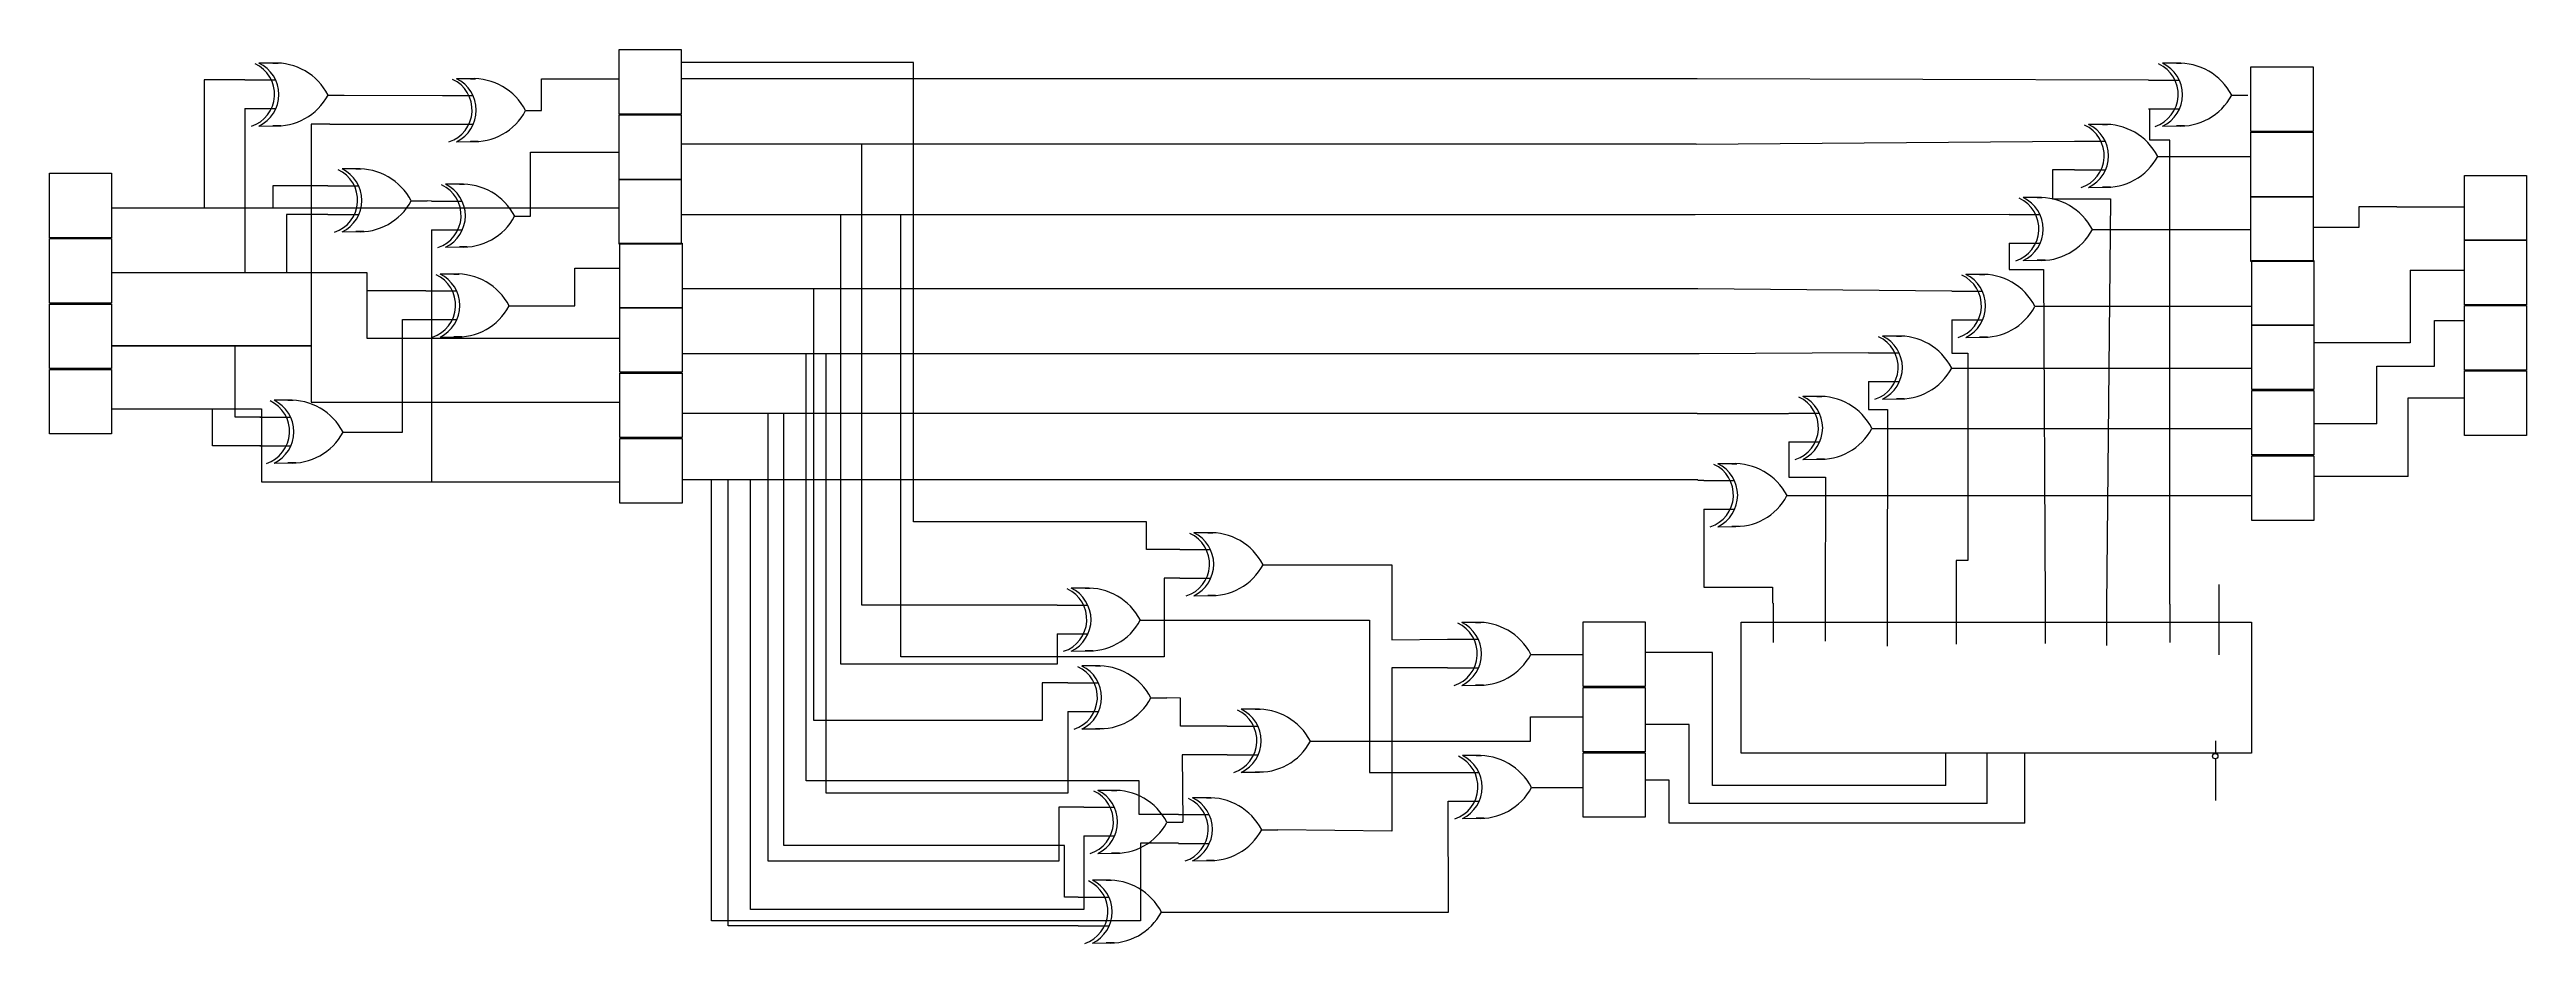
# Model space of a CAD drawing. Header units: millimetres. Extents: x 758 to 10507, y -281 to 3240.
import ezdxf

# ---------------------------------------------------------------- set-up
doc = ezdxf.new("R2010")
doc.units = ezdxf.units.MM
doc.styles.get("Standard").update_dxf_attribs({"font": 'arial.ttf'})

# ---------------------------------------------------------------- blocks, each defined once
blk = doc.blocks.new('XOR')
for p, q in [((-280.6, 125.7), (-334.9, 125.7)), ((-390.5, 59.4), (-269.7, 59.4)), ((-62.9, 0), (0, 0)), ((-390.5, -53.5), (-269.7, -53.5)), ((-334.9, -122.2), (-280.6, -121))]:
    blk.add_line(p, q)
for points in [[(-280.6, 125.7), (-260, 125.7)], [(-249.4, -121), (-280.6, -121)]]:
    blk.add_lwpolyline(points)
for centre, radius, start, end in [((-405.8, 2.8), 132.2, 288.05361, 65.28576), ((-394.6, 1.7), 137.6, 295.72263, 64.27737), ((-270.3, -107.8), 233.8, 27.47301, 92.52562), ((-265, 107.3), 228.8, 266.08531, 332.02711)]:
    blk.add_arc(centre, radius, start, end)

msp = doc.modelspace()

# ---------------------------------------------------------------- linework, layer by layer
for p, q in [((1527.1, 3120.6), (1367.6, 3120.6)), ((1367.6, 3120.6), (1367.6, 2617.2)), ((2695.1, 2999.7), (2695.1, 3125.4)), ((2695.1, 3125.4), (3000, 3125.4)), ((4159.2, 3188.6), (3244.5, 3188.6)), ((7243.2, 3124.8), (3244.5, 3124.8)), ((4159.2, 1381.6), (4159.2, 3188.6)), ((9019.1, 3120.1), (7243.2, 3124.8)), ((1917.6, 3061.2), (2304.6, 3059.1)), ((9409.6, 3060.7), (9409.6, 3060.7)), ((9409.6, 3060.7), (9409.6, 3060.7)), ((9409.6, 3060.7), (9409.6, 3060.7)), ((1527.1, 3007.7), (1527.1, 2363.3)), ((1861, 2946.2), (1787.9, 2946.2)), ((1787.9, 2946.2), (1787.9, 2073.9)), ((1861, 2946.2), (2304.6, 2946.2)), ((9024.4, 2883), (9024.4, 3007.3)), ((2651.9, 2584.5), (2651.9, 2835.9)), ((2651.9, 2835.9), (3000, 2835.9)), ((7238.9, 2868.4), (3244.5, 2868.4)), ((3955.4, 1054.4), (3955.4, 2868.4)), ((7238.9, 2868.4), (8727.9, 2879.2)), ((9103.2, 2883), (9024.4, 2883)), ((9103.2, 1057.5), (9103.2, 2883)), ((8727.9, 2766.4), (8641.1, 2766.4)), ((8641.1, 2766.4), (8641.1, 2652.3)), ((9118.4, 2819.8), (9422.5, 2819.8)), ((1854.1, 2704), (1637, 2704)), ((1637, 2704), (1637, 2617.2)), ((2261.4, 2643.9), (2244.6, 2644.6)), ((2261.4, 2643.9), (2261.4, 2643.9)), ((8641.1, 2652.3), (8869, 2652.3)), ((8869, 2652.3), (8853.6, 1051.9)), ((1002.8, 2617.2), (3000, 2617.2)), ((1854.1, 2591.1), (1690.4, 2591.1)), ((1690.4, 2591.1), (1690.4, 2363.3)), ((7234.5, 2590.2), (3244.5, 2590.2)), ((3872.1, 821.2), (3872.1, 2590.2)), ((4108.8, 849.8), (4108.8, 2590.2)), ((8470.7, 2591.2), (7234.5, 2590.2)), ((9846.4, 2539.7), (9666.9, 2539.7)), ((9996.6, 2620.8), (9846.4, 2620.8)), ((9846.4, 2620.8), (9846.4, 2539.7)), ((9996.6, 2620.8), (10262.2, 2620.8)), ((2261.4, 2531.1), (2261.4, 1539.2)), ((8470.7, 2478.4), (8470.7, 2374)), ((8861.3, 2531.8), (9422.5, 2531.8)), ((1002.8, 2363.3), (2007.5, 2363.3)), ((2007.5, 2363.3), (2007.5, 2104.7)), ((2825.2, 2231.1), (2825.2, 2380.4)), ((2825.2, 2380.4), (3003.4, 2380.4)), ((8470.7, 2374), (8605.8, 2374)), ((8605.8, 2374), (8612.5, 1054.7)), ((10049.3, 2371.4), (10262.2, 2371.4)), ((10049.3, 2371.4), (10049.3, 2085.6)), ((2239.6, 2290.5), (2007.5, 2290.5)), ((7245.1, 2299.2), (3247.8, 2299.2)), ((3766.9, 599.5), (3766.9, 2299.2)), ((8244.7, 2289.1), (7245.1, 2299.2)), ((2146.9, 1734.5), (2146.9, 2177.7)), ((2146.9, 2177.7), (2239.6, 2177.7)), ((2630.1, 2231.1), (2825.2, 2231.1)), ((8244.7, 2176.3), (8244.7, 2045)), ((8635.2, 2229.7), (9425.8, 2229.7)), ((10144.6, 1993.8), (10144.6, 2174.2)), ((10144.6, 2174.2), (10262.2, 2174.2)), ((1787.9, 2073.9), (1002.8, 2073.9)), ((1002.8, 2073.9), (1787.9, 2073.9)), ((1488.8, 1793.9), (1488.8, 2073.9)), ((1787.9, 2073.9), (1787.9, 1852.2)), ((2007.5, 2104.7), (3003.4, 2104.7)), ((10049.3, 2085.6), (9670.3, 2085.6)), ((7250.6, 2042.9), (3247.8, 2042.9)), ((3736.3, 362), (3736.3, 2042.9)), ((3815.2, 313.4), (3815.2, 2042.9)), ((7916.9, 2046.3), (7250.6, 2042.9)), ((8244.7, 2045), (8307.5, 2045)), ((8307.5, 2045), (8307.5, 1229.8)), ((8307.5, 1986.9), (9425.8, 1986.9)), ((9917.4, 1766.7), (9917.4, 1993.8)), ((9917.4, 1993.8), (10144.6, 1993.8)), ((7916.9, 1933.4), (7916.9, 1824)), ((10041.2, 1560), (10041.2, 1870.1)), ((10041.2, 1870.1), (10262.2, 1870.1)), ((1002.8, 1826.1), (1592.2, 1826.1)), ((1400.4, 1681.1), (1400.4, 1826.1)), ((1592.2, 1793.9), (1488.8, 1793.9)), ((1592.2, 1826.1), (1592.2, 1539.2)), ((1787.9, 1852.2), (3003.4, 1852.2)), ((7242.4, 1808.3), (3247.8, 1808.3)), ((3587.2, 45.8), (3587.2, 1808.3)), ((3648.6, 107.8), (3648.6, 1808.3)), ((7242.4, 1808.3), (7602.2, 1808.3)), ((7916.9, 1824), (7992.4, 1824)), ((7992.4, 1824), (7990.1, 1040.7)), ((9917.4, 1766.7), (9670.3, 1766.7)), ((1592.2, 1681.1), (1400.4, 1681.1)), ((1976.7, 1734.5), (2146.9, 1734.5)), ((7603.3, 1696.2), (7603.3, 1557.4)), ((7993.8, 1749.6), (9425.8, 1749.6)), ((10041.2, 1560), (9670.3, 1560)), ((1592.2, 1539.2), (3003.4, 1539.2)), ((7245.1, 1546.5), (3247.8, 1546.5)), ((3363.7, -188), (3363.7, 1546.5)), ((3429.4, -207.7), (3429.4, 1546.5)), ((3517.1, -143.2), (3517.1, 1546.5)), ((7268.8, 1544.2), (7245.1, 1544.2)), ((7603.3, 1557.4), (7747.7, 1557.4)), ((7659.3, 1484.8), (9425.8, 1484.8)), ((7747.7, 1557.4), (7746.1, 1046.3)), ((4540.9, 1381.6), (4159.2, 1381.6)), ((5075.4, 1381.6), (4540.9, 1381.6)), ((5075.4, 1272.3), (5075.4, 1381.6)), ((7268.8, 1431.3), (7268.8, 1124.1)), ((5206.7, 1272.3), (5075.4, 1272.3)), ((5597.2, 1213), (6041.1, 1213)), ((6041.1, 1213), (6041.1, 917.2)), ((8307.5, 1229.8), (8262, 1229.8)), ((8262, 1229.8), (8262, 1040.7)), ((5206.7, 1159.5), (5145.5, 1159.5)), ((5145.5, 1159.5), (5145.5, 849.8)), ((7268.8, 1124.1), (7539.3, 1124.1)), ((7539.3, 1124.1), (7539.3, 1061.6)), ((9296.3, 1135.7), (9296.3, 857.9)), ((4540.9, 1054.4), (3955.4, 1054.4)), ((4723.8, 1054.4), (4540.9, 1054.4)), ((5114.3, 995), (5952.9, 995)), ((5952.9, 995), (5952.9, 395.7)), ((7542.1, 1061.6), (7542.1, 906.3)), ((7746.1, 1046.3), (7746.1, 911.8)), ((7990.1, 1040.7), (7990.1, 892.2)), ((8262, 1040.7), (8262, 900.6)), ((8612.5, 1054.7), (8612.5, 903.4)), ((8853.6, 1051.9), (8853.6, 895)), ((9103.2, 1057.5), (9103.2, 906.2)), ((4723.8, 941.6), (4723.8, 821.2)), ((6041.1, 917.2), (6260.7, 919.5)), ((4540.9, 821.2), (3872.1, 821.2)), ((4540.9, 849.8), (4108.8, 849.8)), ((5145.5, 849.8), (4540.9, 849.8)), ((4723.8, 821.2), (4540.9, 821.2)), ((6260.7, 806.7), (6041.1, 806.7)), ((6041.1, 806.7), (6041.1, 164.8)), ((6651.2, 860.1), (6793.6, 860.1)), ((7302.6, 867), (7038.1, 867)), ((7302.6, 344.4), (7302.6, 867)), ((4765.5, 748.1), (4664.9, 748.1)), ((4664.9, 748.1), (4664.9, 599.5)), ((5210, 687.3), (5156, 688.7)), ((5210, 577.5), (5210, 687.3)), ((4544.2, 599.5), (3766.9, 599.5)), ((4664.9, 599.5), (4544.2, 599.5)), ((4765.5, 635.3), (4765.5, 313.4)), ((6587.5, 518.2), (6587.5, 614.6)), ((6587.5, 614.6), (6793.6, 614.6)), ((5393.2, 577.5), (5210, 577.5)), ((5783.7, 518.2), (6587.5, 518.2)), ((7210.8, 584.5), (7038.1, 584.5)), ((7210.8, 273.8), (7210.8, 584.5)), ((9282.2, 520.4), (9282.2, 470.1)), ((5393.2, 464.7), (5216.2, 464.7)), ((5216.2, 464.7), (5219.1, 199.2)), ((5952.9, 395.7), (6263.3, 395.5)), ((8221.4, 344.4), (8221.4, 471.5)), ((8383.9, 273.8), (8383.9, 471.5)), ((8532.3, 196.1), (8532.3, 471.5)), ((9282.2, 448.9), (9282.2, 284.8)), ((4544.2, 362), (3736.3, 362)), ((4544.2, 313.4), (3815.2, 313.4)), ((5046.8, 362), (4544.2, 362)), ((4765.5, 313.4), (4544.2, 313.4)), ((5046.8, 229.4), (5046.8, 362)), ((6653.8, 336.1), (6793.6, 336.1)), ((7133, 365.6), (7038.1, 365.6)), ((7133, 196.1), (7133, 365.6)), ((8221.4, 344.4), (7302.6, 344.4)), ((4828.6, 258.6), (4730.6, 258.6)), ((4730.6, 258.6), (4730.6, 45.8)), ((5201.5, 229.4), (5046.8, 229.4)), ((6264.4, -154.3), (6263.3, 282.6)), ((8532.3, 196.1), (7133, 196.1)), ((8383.9, 273.8), (7210.8, 273.8)), ((4544.2, 107.8), (3648.6, 107.8)), ((4753.4, 107.8), (4544.2, 107.8)), ((4753.4, -94.9), (4753.4, 107.8)), ((4828.6, 145.7), (4828.6, -143.2)), ((5201.5, 116.6), (5052, 116.6)), ((5052, 116.6), (5052, -188)), ((6041.1, 164.8), (5592, 170)), ((4544.2, 45.8), (3587.2, 45.8)), ((4730.6, 45.8), (4544.2, 45.8)), ((4806.9, -94.9), (4753.4, -94.9)), ((4544.2, -188), (3363.7, -188)), ((4544.2, -143.2), (3517.1, -143.2)), ((4828.6, -143.2), (4544.2, -143.2)), ((5052, -188), (4544.2, -188)), ((5197.4, -154.3), (6264.4, -154.3)), ((4544.2, -207.7), (3429.4, -207.7)), ((4806.9, -207.7), (4544.2, -207.7))]:
    msp.add_line(p, q)
for points in [[(3000, 3240.1), (3244.5, 3240.1), (3244.5, 2986.1), (3000, 2986.1)], [(9422.5, 3171.8), (9666.9, 3171.8), (9666.9, 2917.8), (9422.5, 2917.8)], [(3000, 2982.8), (3244.5, 2982.8), (3244.5, 2728.8), (3000, 2728.8)], [(9422.5, 2914.5), (9666.9, 2914.5), (9666.9, 2660.5), (9422.5, 2660.5)], [(758.4, 2753.3), (1002.8, 2753.3), (1002.8, 2499.3), (758.4, 2499.3)], [(10262.2, 2744.3), (10506.7, 2744.3), (10506.7, 2490.2), (10262.2, 2490.2)], [(3000, 2728.9), (3244.5, 2728.9), (3244.5, 2474.8), (3000, 2474.8)], [(9422.5, 2660.6), (9666.9, 2660.6), (9666.9, 2406.5), (9422.5, 2406.5)], [(758.4, 2496), (1002.8, 2496), (1002.8, 2242), (758.4, 2242)], [(3003.4, 2478.4), (3247.8, 2478.4), (3247.8, 2224.4), (3003.4, 2224.4)], [(10262.2, 2490.2), (10506.7, 2490.2), (10506.7, 2236.2), (10262.2, 2236.2)], [(9425.8, 2410.1), (9670.3, 2410.1), (9670.3, 2156.1), (9425.8, 2156.1)], [(758.4, 2238.7), (1002.8, 2238.7), (1002.8, 1984.7), (758.4, 1984.7)], [(3003.4, 2224.4), (3247.8, 2224.4), (3247.8, 1970.3), (3003.4, 1970.3)], [(9425.8, 2156.1), (9670.3, 2156.1), (9670.3, 1902), (9425.8, 1902)], [(10262.2, 2232.9), (10506.7, 2232.9), (10506.7, 1978.9), (10262.2, 1978.9)], [(758.4, 1981.4), (1002.8, 1981.4), (1002.8, 1727.4), (758.4, 1727.4)], [(3003.4, 1967.1), (3247.8, 1967.1), (3247.8, 1713), (3003.4, 1713)], [(10262.2, 1975.6), (10506.7, 1975.6), (10506.7, 1721.6), (10262.2, 1721.6)], [(9425.8, 1898.8), (9670.3, 1898.8), (9670.3, 1644.7), (9425.8, 1644.7)], [(3003.4, 1709.8), (3247.8, 1709.8), (3247.8, 1455.7), (3003.4, 1455.7)], [(9425.8, 1641.5), (9670.3, 1641.5), (9670.3, 1387.4), (9425.8, 1387.4)], [(6793.6, 987.6), (7038.1, 987.6), (7038.1, 733.5), (6793.6, 733.5)], [(7415.7, 987.1), (9424.7, 987.1), (9424.7, 471.5), (7415.7, 471.5)], [(6793.6, 730.3), (7038.1, 730.3), (7038.1, 476.2), (6793.6, 476.2)], [(6793.6, 473), (7038.1, 473), (7038.1, 218.9), (6793.6, 218.9)]]:
    msp.add_lwpolyline(points, close=True)
msp.add_circle((9281.7, 459.5), 10.6)

# ---------------------------------------------------------------- block references
for p in [(1917.6, 3061.2), (2695.1, 2999.7), (9409.6, 3060.7), (9118.4, 2819.8), (2244.6, 2644.6), (2651.9, 2584.5), (8861.3, 2531.8), (2630.1, 2231.1), (8635.2, 2229.7), (8307.5, 1986.9), (1976.7, 1734.5), (7993.8, 1749.6), (7659.3, 1484.8), (5597.2, 1213), (5114.3, 995), (6651.2, 860.1), (5156, 688.7), (5783.7, 518.2), (6653.8, 336.1), (5219.1, 199.2), (5592, 170), (5197.4, -154.3)]:
    msp.add_blockref('XOR', p)

# ---------------------------------------------------------------- texts
at = {"insert": (3000, 3240.1), "attachment_point": 1}
for char_height in [2.5, 3]:
    msp.add_mtext_dynamic_manual_height_columns('C1', width=244.449, gutter_width=12.5, heights=[0], dxfattribs=dict(at, char_height=char_height))

doc.saveas('drawing.dxf')
